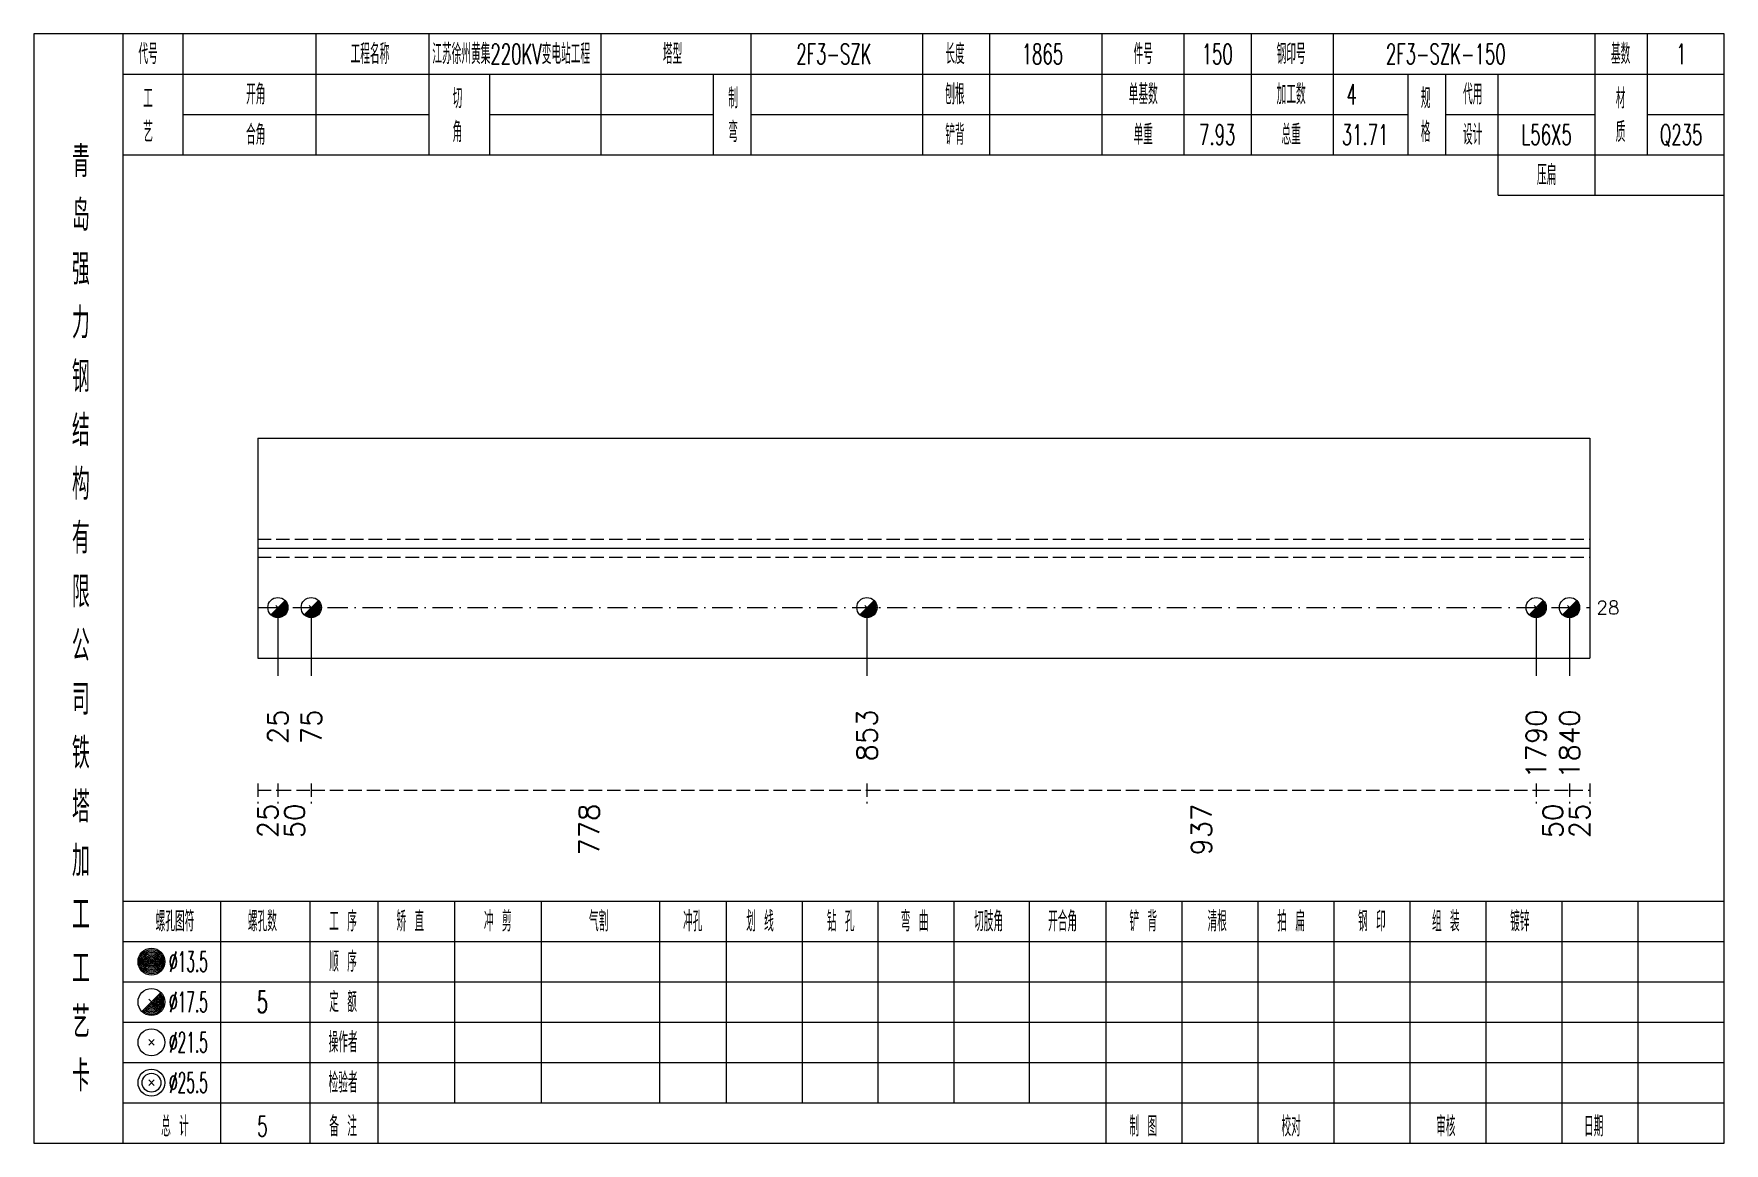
# Model space of a CAD drawing. Extents: x 0 to 4623, y -1159 to 4890.
# Drawn here: x 2802.6 to 3054, y 4275 to 4440 of the extents above; entities that cross this region are included whole.
import ezdxf
from ezdxf.enums import TextEntityAlignment as Align

# ---------------------------------------------------------------- set-up
doc = ezdxf.new("R2010")
doc.units = 0
doc.header["$MEASUREMENT"] = 0
doc.linetypes.add('一点画线', pattern=[5.2, 3, -1, 0.2, -1])
doc.linetypes.add('虚线', pattern=[2.75, 2, -0.75])
doc.layers.get('0').update_dxf_attribs({"linetype": 'CONTINUOUS', "lineweight": 25})
for name, color, linetype, lineweight in [('1', 7, 'CONTINUOUS', 25), ('4', 7, 'CONTINUOUS', 25), ('5', 7, 'CONTINUOUS', 25)]:
    doc.layers.add(name, color=color, linetype=linetype, lineweight=lineweight)
doc.styles.get("Standard").update_dxf_attribs({"font": 'simplex.shx', "width": 0.7, "height": 3, "bigfont": 'gbhzfs.shx'})

msp = doc.modelspace()

# ---------------------------------------------------------------- texts
at = {"color": 7, "linetype": 'Continuous', "lineweight": 13}
msp.add_text('28', height=2, dxfattribs=at).set_placement((3035, 4354.661), align=Align.MIDDLE_LEFT)
at = {"color": 8, "linetype": 'Continuous', "lineweight": 9}
for s, p in [('25', (2837.4, 4325.5)), ('50', (2841.383, 4325.5)), ('778', (2885.186, 4325.5)), ('937', (2976.27, 4325.5)), ('50', (3028.517, 4325.5)), ('25', (3032.5, 4325.5))]:
    msp.add_text(s, height=3, rotation=90, dxfattribs=at).set_placement(p, align=Align.MIDDLE_RIGHT)
at = {"layer": '1', "color": 7, "linetype": 'Continuous', "lineweight": 13}
for s, p in [('25', (2838.9, 4339.5)), ('75', (2843.866, 4339.5)), ('853', (2926.506, 4339.5)), ('1790', (3026.034, 4339.5)), ('1840', (3031, 4339.5))]:
    msp.add_text(s, height=3, rotation=90, dxfattribs=at).set_placement(p, align=Align.MIDDLE_RIGHT)
at = {"layer": '4', "color": 1, "linetype": 'Continuous', "lineweight": 13}
for s, height, width, p in [('代号', 3, 0.6, (2819.6, 4437)), ('工程名称', 3, 0.6, (2852.6, 4437)), ('江苏徐州黄集220KV变电站工程', 3, 0.6, (2873.6, 4437)), ('塔型', 3, 0.6, (2897.6, 4437)), ('2F3-SZK', 3, 0.6, (2921.6, 4437)), ('长度', 3, 0.6, (2939.6, 4437)), ('1865', 3, 0.6, (2952.6, 4437)), ('件号', 3, 0.6, (2967.6, 4437)), ('150', 3, 0.6, (2978.6, 4437)), ('钢印号', 3, 0.6, (2989.6, 4437)), ('2F3-SZK-150', 3, 0.6, (3012.6, 4437)), ('基数', 3, 0.6, (3038.6, 4437)), ('1', 3, 0.6, (3047.6, 4437)), ('开角', 3, 0.6, (2835.6, 4431)), ('制', 3, 0.6, (2906.6, 4430.4)), ('刨根', 3, 0.6, (2939.6, 4431)), ('单基数', 3, 0.6, (2967.6, 4431)), ('加工数', 3, 0.6, (2989.6, 4431)), ('4', 3, 0.6, (2998.6, 4431)), ('代用', 3, 0.6, (3016.6, 4431)), ('材', 3, 0.6, (3038.6, 4430.4)), ('工', 3, 0.6, (2819.6, 4430.4)), ('切', 3, 0.6, (2865.6, 4430.4)), ('规', 3, 0.6, (3009.6, 4430.4)), ('艺', 3, 0.6, (2819.6, 4425.4)), ('角', 3, 0.6, (2865.6, 4425.4)), ('弯', 3, 0.6, (2906.6, 4425.4)), ('格', 3, 0.6, (3009.6, 4425.4)), ('质', 3, 0.6, (3038.6, 4425.4)), ('合角', 3, 0.6, (2835.6, 4425)), ('铲背', 3, 0.6, (2939.6, 4425)), ('单重', 3, 0.6, (2967.6, 4425)), ('7.93', 3, 0.6, (2978.6, 4425)), ('总重', 3, 0.6, (2989.6, 4425)), ('31.71', 3, 0.6, (3000.6, 4425)), ('设计', 3, 0.6, (3016.6, 4425)), ('L56X5', 3, 0.6, (3027.6, 4425)), ('Q235', 3, 0.6, (3047.6, 4425)), ('青', 4.6, 0.8, (2809.6, 4421)), ('压扁', 3, 0.6, (3027.6, 4419)), ('岛', 4.6, 0.8, (2809.6, 4413)), ('强', 4.6, 0.8, (2809.6, 4405)), ('力', 4.6, 0.8, (2809.6, 4397)), ('钢', 4.6, 0.8, (2809.6, 4389)), ('结', 4.6, 0.8, (2809.6, 4381)), ('构', 4.6, 0.8, (2809.6, 4373)), ('有', 4.6, 0.8, (2809.6, 4365)), ('限', 4.6, 0.8, (2809.6, 4357)), ('公', 4.6, 0.8, (2809.6, 4349)), ('司', 4.6, 0.8, (2809.6, 4341)), ('铁', 4.6, 0.8, (2809.6, 4333)), ('塔', 4.6, 0.8, (2809.6, 4325)), ('加', 4.6, 0.8, (2809.6, 4317)), ('工', 4.6, 0.8, (2809.6, 4309)), ('螺孔图符', 3, 0.6, (2823.6, 4308)), ('螺孔数', 3, 0.6, (2836.6, 4308)), ('工 序', 3, 0.6, (2848.6, 4308)), ('矫 直', 3, 0.6, (2858.6, 4308)), ('冲 剪', 3, 0.6, (2871.6, 4308)), ('气割', 3, 0.6, (2886.6, 4308)), ('冲孔', 3, 0.6, (2900.6, 4308)), ('划 线', 3, 0.6, (2910.6, 4308)), ('钻 孔', 3, 0.6, (2922.6, 4308)), ('弯 曲', 3, 0.6, (2933.6, 4308)), ('切肢角', 3, 0.6, (2944.6, 4308)), ('开合角', 3, 0.6, (2955.6, 4308)), ('铲 背', 3, 0.6, (2967.6, 4308)), ('清根', 3, 0.6, (2978.6, 4308)), ('拍 扁', 3, 0.6, (2989.6, 4308)), ('钢 印', 3, 0.6, (3001.6, 4308)), ('组 装', 3, 0.6, (3012.6, 4308)), ('镀锌', 3, 0.6, (3023.6, 4308)), ('工', 4.6, 0.8, (2809.6, 4301)), ('%%C13.5', 3, 0.5, (2825.6, 4302)), ('顺 序', 3, 0.6, (2848.6, 4302)), ('%%C17.5', 3, 0.5, (2825.6, 4296)), ('5', 3.2, 0.6, (2836.6, 4296)), ('定 额', 3, 0.6, (2848.6, 4296)), ('艺', 4.6, 0.8, (2809.6, 4293)), ('%%C21.5', 3, 0.5, (2825.6, 4290)), ('操作者', 3, 0.6, (2848.6, 4290)), ('卡', 4.6, 0.8, (2809.6, 4285)), ('%%C25.5', 3, 0.5, (2825.6, 4284)), ('检验者', 3, 0.6, (2848.6, 4284)), ('总 计', 3, 0.6, (2823.6, 4277.5)), ('5', 3, 0.6, (2836.6, 4277.5)), ('备 注', 3, 0.6, (2848.6, 4277.5)), ('制 图', 3, 0.6, (2967.6, 4277.5)), ('校对', 3, 0.6, (2989.6, 4277.5)), ('审核', 3, 0.6, (3012.6, 4277.5)), ('日期', 3, 0.6, (3034.6, 4277.5))]:
    msp.add_text(s, height=height, dxfattribs=dict(at, width=width)).set_placement(p, align=Align.MIDDLE_CENTER)

# ---------------------------------------------------------------- blocks, each defined once
blk = doc.blocks.new('孔17.5')
at = {"layer": '5', "color": 7, "linetype": 'Continuous', "lineweight": 13}
for p, q in [((-0.707, -0.707), (0.707, 0.707)), ((-0.2, 0.2), (0.2, -0.2))]:
    blk.add_line(p, q, dxfattribs=at)
blk.add_circle((0, 0), 1, dxfattribs=at)
for radius in [0.9, 0.8, 0.7, 0.6, 0.5, 0.4, 0.3, 0.2, 0.1]:
    blk.add_arc((0, 0), radius, 225, 45, dxfattribs=at)

# ---------------------------------------------------------------- linework, layer by layer
at = {"color": 7, "linetype": 'Continuous', "lineweight": 18}
for p, q in [((2835.9, 4379.839), (2835.9, 4347.161)), ((2835.9, 4379.839), (3034, 4379.839)), ((3034, 4379.839), (3034, 4347.161)), ((2835.9, 4363.5), (3034, 4363.5))]:
    msp.add_line(p, q, dxfattribs=at)
at = {"color": 1, "linetype": '虚线', "lineweight": 18}
for p, q in [((2835.9, 4364.839), (3034, 4364.839)), ((2835.9, 4362.161), (3034, 4362.161))]:
    msp.add_line(p, q, dxfattribs=at)
at = {"color": 3, "linetype": '一点画线', "lineweight": 13}
msp.add_line((2835.9, 4354.661), (3034, 4354.661), dxfattribs=at)
at = {"color": 7, "linetype": 'Continuous', "lineweight": 13}
for p, q in [((2838.9, 4354.661), (2838.9, 4344.5)), ((2843.866, 4354.661), (2843.866, 4344.5)), ((2926.506, 4354.661), (2926.506, 4344.5)), ((3026.034, 4354.661), (3026.034, 4344.5)), ((3031, 4354.661), (3031, 4344.5))]:
    msp.add_line(p, q, dxfattribs=at)
at = {"color": 8, "linetype": '虚线', "lineweight": 9}
for p, q in [((2835.9, 4328.5), (2835.9, 4325.5)), ((2835.9, 4327.5), (2838.9, 4327.5)), ((2838.9, 4328.5), (2838.9, 4325.5)), ((2838.9, 4328.5), (2838.9, 4325.5)), ((2838.9, 4327.5), (2843.866, 4327.5)), ((2843.866, 4328.5), (2843.866, 4325.5)), ((2843.866, 4328.5), (2843.866, 4325.5)), ((2843.866, 4327.5), (2926.506, 4327.5)), ((2926.506, 4328.5), (2926.506, 4325.5)), ((2926.506, 4328.5), (2926.506, 4325.5)), ((2926.506, 4327.5), (3026.034, 4327.5)), ((3026.034, 4328.5), (3026.034, 4325.5)), ((3026.034, 4328.5), (3026.034, 4325.5)), ((3026.034, 4327.5), (3031, 4327.5)), ((3031, 4328.5), (3031, 4325.5)), ((3031, 4328.5), (3031, 4325.5)), ((3031, 4327.5), (3034, 4327.5)), ((3034, 4328.5), (3034, 4325.5))]:
    msp.add_line(p, q, dxfattribs=at)
at = {"layer": '1', "color": 7, "linetype": 'Continuous', "lineweight": 18}
msp.add_line((2835.9, 4347.161), (3034, 4347.161), dxfattribs=at)
at = {"layer": '4', "color": 1, "linetype": 'Continuous', "lineweight": 18}
for p, q in [((2815.9, 4275), (2815.9, 4440)), ((2824.8, 4422), (2824.8, 4440)), ((2844.6, 4422), (2844.6, 4440)), ((2861.4, 4422), (2861.4, 4440)), ((2887, 4422), (2887, 4440)), ((2909.3, 4422), (2909.3, 4440)), ((2934.8, 4422), (2934.8, 4440)), ((2944.8, 4422), (2944.8, 4440)), ((2961.5, 4422), (2961.5, 4440)), ((2973.7, 4422), (2973.7, 4440)), ((2983.7, 4422), (2983.7, 4440)), ((2995.9, 4422), (2995.9, 4440)), ((3034.8, 4416), (3034.8, 4440)), ((3042.6, 4422), (3042.6, 4440)), ((2815.9, 4434), (3054, 4434)), ((2870.4, 4422), (2870.4, 4434)), ((2903.7, 4422), (2903.7, 4434)), ((3007, 4422), (3007, 4434)), ((3012.6, 4422), (3012.6, 4434)), ((3020.4, 4416), (3020.4, 4434)), ((2824.8, 4428), (2861.4, 4428)), ((2870.4, 4428), (2903.7, 4428)), ((2909.3, 4428), (3007, 4428)), ((3012.6, 4428), (3034.8, 4428)), ((3042.6, 4428), (3054, 4428)), ((2815.9, 4422), (3054, 4422)), ((3020.4, 4416), (3054, 4416)), ((2815.9, 4311), (3054, 4311)), ((2830.4, 4275), (2830.4, 4311)), ((2843.7, 4275), (2843.7, 4311)), ((2853.8, 4275), (2853.8, 4311)), ((2865.2, 4281), (2865.2, 4311)), ((2878.1, 4281), (2878.1, 4311)), ((2895.7, 4281), (2895.7, 4311)), ((2905.6, 4281), (2905.6, 4311)), ((2916.9, 4281), (2916.9, 4311)), ((2928.2, 4281), (2928.2, 4311)), ((2939.5, 4281), (2939.5, 4311)), ((2950.7, 4281), (2950.7, 4311)), ((2962.1, 4281), (2962.1, 4311)), ((2973.4, 4281), (2973.4, 4311)), ((2984.7, 4281), (2984.7, 4311)), ((2996, 4281), (2996, 4311)), ((3007.3, 4281), (3007.3, 4311)), ((3018.6, 4281), (3018.6, 4311)), ((3029.9, 4281), (3029.9, 4311)), ((3041.2, 4281), (3041.2, 4311)), ((2815.9, 4305), (3054, 4305)), ((2815.9, 4299), (3054, 4299)), ((2815.9, 4293), (3054, 4293)), ((2815.9, 4287), (3054, 4287)), ((2815.9, 4281), (3054, 4281)), ((2962.1, 4275), (2962.1, 4281)), ((2973.4, 4275), (2973.4, 4281)), ((2984.7, 4275), (2984.7, 4281)), ((2996, 4275), (2996, 4281)), ((3007.3, 4275), (3007.3, 4281)), ((3018.6, 4275), (3018.6, 4281)), ((3029.9, 4275), (3029.9, 4281)), ((3041.2, 4275), (3041.2, 4281))]:
    msp.add_line(p, q, dxfattribs=at)
at = {"layer": '4', "color": 7, "linetype": 'Continuous', "lineweight": 13}
for p, q in [((2819.9, 4301.8), (2820.3, 4302.2)), ((2820.3, 4301.8), (2819.9, 4302.2)), ((2818.686, 4294.586), (2821.514, 4297.414)), ((2819.7, 4296.4), (2820.5, 4295.6)), ((2819.7, 4289.6), (2820.5, 4290.4)), ((2819.7, 4290.4), (2820.5, 4289.6)), ((2819.7, 4283.6), (2820.5, 4284.4)), ((2819.7, 4284.4), (2820.5, 4283.6))]:
    msp.add_line(p, q, dxfattribs=at)
at = {"layer": '4', "color": 1, "linetype": 'Continuous', "lineweight": 18}
msp.add_lwpolyline([(2802.6, 4440), (2802.6, 4275), (3054, 4275), (3054, 4440)], close=True, dxfattribs=at)
at = {"layer": '4', "color": 7, "linetype": 'Continuous', "lineweight": 13}
for centre, radius in [((2820.1, 4302), 2), ((2820.1, 4302), 1.8), ((2820.1, 4302), 1.6), ((2820.1, 4302), 1.4), ((2820.1, 4302), 1.2), ((2820.1, 4302), 1), ((2820.1, 4302), 0.8), ((2820.1, 4302), 0.6), ((2820.1, 4302), 0.4), ((2820.1, 4302), 0.2), ((2820.1, 4296), 2), ((2820.1, 4290), 2), ((2820.1, 4284), 2), ((2820.1, 4284), 1.4)]:
    msp.add_circle(centre, radius, dxfattribs=at)
for radius in [1.8, 1.6, 1.4, 1.2, 1, 0.8, 0.6, 0.4, 0.2]:
    msp.add_arc((2820.1, 4296), radius, 225, 45, dxfattribs=at)

# ---------------------------------------------------------------- block references
at = {"layer": '1', "color": 7, "linetype": 'Continuous', "lineweight": 13, "xscale": 1.5, "yscale": 1.5, "zscale": 1.5}
for p in [(2838.9, 4354.661), (2843.866, 4354.661), (2926.506, 4354.661), (3026.034, 4354.661), (3031, 4354.661)]:
    msp.add_blockref('孔17.5', p, dxfattribs=at)

msp.set_redraw_order([(e.dxf.handle, doc.entitydb.next_handle()) for e in msp.query("TEXT MTEXT ATTDEF DIMENSION ARC_DIMENSION")])  # texts and dimensions are drawn at this point

doc.saveas('drawing.dxf')
